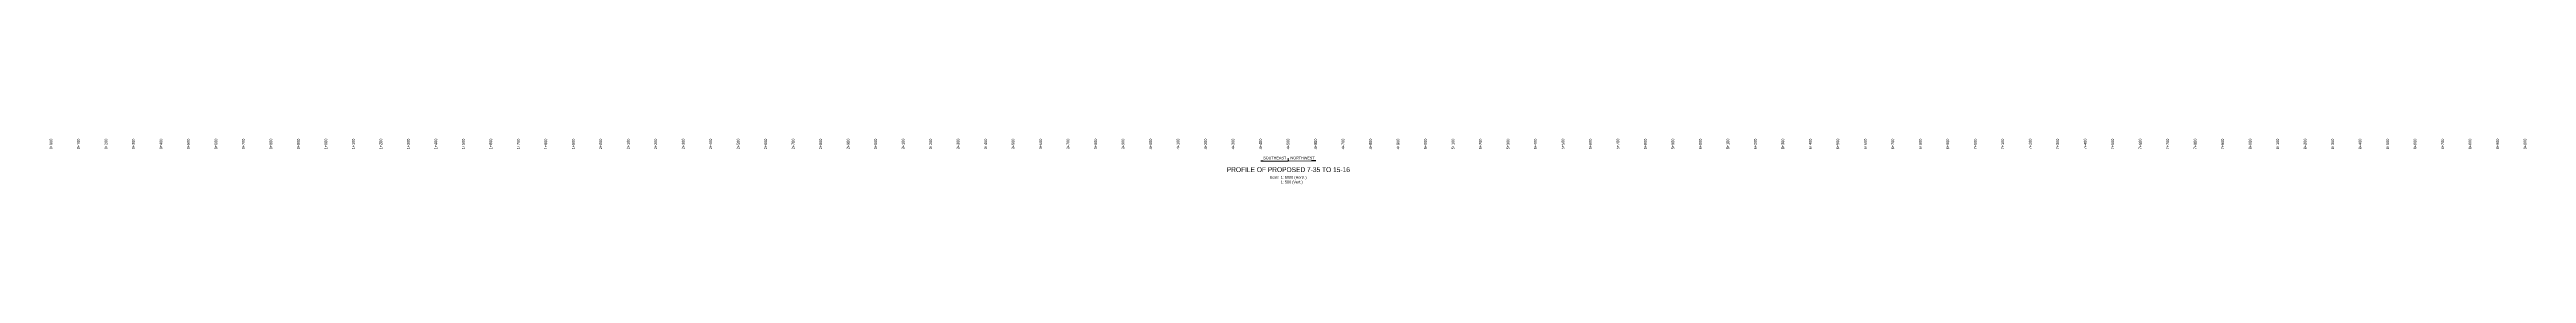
# Model space of a CAD drawing. Extents: x 521099 to 549685, y 6023217 to 6034691.
# Drawn here: x 534270 to 543276, y 6025305 to 6025469 of the extents above; entities that cross this region are included whole.
import ezdxf
from ezdxf.enums import TextEntityAlignment as Align

# ---------------------------------------------------------------- set-up
doc = ezdxf.new("R2010")
doc.units = 0
doc.header["$LTSCALE"] = 5
for name, color, linetype in [('CG-NOTES', 7, 'Continuous'), ('DETAIL-T', 7, 'Continuous'), ('L-DETAIL-T', 3, 'Continuous')]:
    doc.layers.add(name, color=color, linetype=linetype)
doc.styles.add('140', font='ARIALN.TTF', dxfattribs={"height": 15})
doc.styles.add('80', font='ARIALN.TTF', dxfattribs={"height": 10})
doc.styles.add('80CG', font='ARIALN.TTF', dxfattribs={"height": 10})
doc.styles.add('80L', font='ARIALN.TTF', dxfattribs={"height": 10})
doc.dimstyles.new('Compass 5 000', dxfattribs={"dimscale": 5, "dimtxt": 9, "dimasz": 2, "dimexe": 0.2, "dimexo": 0.0625, "dimgap": 0.5, "dimtad": 0, "dimtih": 1, "dimtoh": 1, "dimzin": 0, "dimdsep": 46, "dimtxsty": '80CG', "dimcen": 0.1, "dimse1": 1, "dimse2": 1, "dimclrd": 256, "dimclrt": 256, "dimaunit": 1, "dimadec": 4, "dimazin": 0, "dimtfac": 0.06, "dimtofl": 0, "dimtmove": 0, "dimatfit": 1, "dimfxl": 0.2, "dimtolj": 1, "dimtzin": 0, "dimlwd": -1, "dimarcsym": 0})

msp = doc.modelspace()

# ---------------------------------------------------------------- linework, layer by layer
at = {"layer": 'CG-NOTES'}
msp.add_line((538774.266, 6025389.123), (538774.266, 6025399.117), dxfattribs=at)

# ---------------------------------------------------------------- texts
at = {"style": '80'}
for s, p in [('0+000', (534275.612, 6025469.632)), ('0+100', (534375.56, 6025469.632)), ('0+200', (534475.508, 6025469.632)), ('0+300', (534575.456, 6025469.632)), ('0+400', (534675.404, 6025469.632)), ('0+500', (534775.352, 6025469.632)), ('0+600', (534875.301, 6025469.632)), ('0+700', (534975.249, 6025469.632)), ('0+800', (535075.197, 6025469.632)), ('0+900', (535175.145, 6025469.632)), ('1+000', (535275.093, 6025469.632)), ('1+100', (535375.041, 6025469.632)), ('1+200', (535474.989, 6025469.632)), ('1+300', (535574.938, 6025469.632)), ('1+400', (535674.886, 6025469.632)), ('1+500', (535774.834, 6025469.632)), ('1+600', (535874.782, 6025469.632)), ('1+700', (535974.73, 6025469.632)), ('1+800', (536074.678, 6025469.632)), ('1+900', (536174.626, 6025469.632)), ('2+000', (536274.575, 6025469.632)), ('2+100', (536374.523, 6025469.632)), ('2+200', (536474.471, 6025469.632)), ('2+300', (536574.419, 6025469.632)), ('2+400', (536674.367, 6025469.632)), ('2+500', (536774.315, 6025469.632)), ('2+600', (536874.264, 6025469.632)), ('2+700', (536974.212, 6025469.632)), ('2+800', (537074.16, 6025469.632)), ('2+900', (537174.108, 6025469.632)), ('3+000', (537274.056, 6025469.632)), ('3+100', (537374.004, 6025469.632)), ('3+200', (537473.952, 6025469.632)), ('3+300', (537573.901, 6025469.632)), ('3+400', (537673.849, 6025469.632)), ('3+500', (537773.797, 6025469.632)), ('3+600', (537873.745, 6025469.632)), ('3+700', (537973.693, 6025469.632)), ('3+800', (538073.641, 6025469.632)), ('3+900', (538173.589, 6025469.632)), ('4+000', (538273.538, 6025469.632)), ('4+100', (538373.486, 6025469.632)), ('4+200', (538473.434, 6025469.632)), ('4+300', (538573.382, 6025469.632)), ('4+700', (538973.175, 6025469.632)), ('4+800', (539073.123, 6025469.632)), ('4+900', (539173.071, 6025469.632)), ('5+000', (539273.019, 6025469.632)), ('5+100', (539372.967, 6025469.632)), ('5+200', (539472.915, 6025469.632)), ('5+300', (539572.863, 6025469.632)), ('5+400', (539672.812, 6025469.632)), ('5+500', (539772.76, 6025469.632)), ('5+600', (539872.708, 6025469.632)), ('5+700', (539972.656, 6025469.632)), ('5+800', (540072.604, 6025469.632)), ('5+900', (540172.552, 6025469.632)), ('6+000', (540272.5, 6025469.632)), ('6+100', (540372.449, 6025469.632)), ('6+200', (540472.397, 6025469.632)), ('6+300', (540572.345, 6025469.632)), ('6+400', (540672.293, 6025469.632)), ('6+500', (540772.241, 6025469.632)), ('6+600', (540872.189, 6025469.632)), ('6+700', (540972.137, 6025469.632)), ('6+800', (541072.086, 6025469.632)), ('6+900', (541172.034, 6025469.632)), ('7+000', (541271.982, 6025469.632)), ('7+100', (541371.93, 6025469.632)), ('7+200', (541471.878, 6025469.632)), ('7+300', (541571.826, 6025469.632)), ('7+400', (541671.774, 6025469.632)), ('7+500', (541771.723, 6025469.632)), ('7+600', (541871.671, 6025469.632)), ('7+700', (541971.619, 6025469.632)), ('7+800', (542071.567, 6025469.632)), ('7+900', (542171.515, 6025469.632)), ('8+000', (542271.463, 6025469.632)), ('8+100', (542371.411, 6025469.632)), ('8+200', (542471.36, 6025469.632)), ('8+300', (542571.308, 6025469.632)), ('8+400', (542671.256, 6025469.632)), ('8+500', (542771.204, 6025469.632)), ('8+600', (542871.152, 6025469.632)), ('8+700', (542971.1, 6025469.632)), ('8+800', (543071.048, 6025469.632)), ('8+900', (543170.997, 6025469.632)), ('9+000', (543270.945, 6025469.632))]:
    msp.add_text(s, height=9.9948, rotation=90, dxfattribs=at).set_placement(p, align=Align.MIDDLE_RIGHT)
at = {"layer": 'DETAIL-T', "insert": (538706.645, 6025334.2), "char_height": 9.99481, "attachment_point": 1, "style": '80L'}
msp.add_mtext_dynamic_manual_height_columns('Scale^I1: 5000 (Horiz.)\\P^I1: 500 (Vert.)', width=216.99252, gutter_width=44.977, heights=[0], dxfattribs=at)
at = {"layer": 'L-DETAIL-T', "insert": (538774.546, 6025366.057), "char_height": 17.49093, "width": 384.7023, "attachment_point": 2, "rotation": 0.0000002, "style": '140'}
msp.add_mtext('PROFILE OF PROPOSED 7-35 TO 15-16', dxfattribs=at)

# ---------------------------------------------------------------- leaders
at = {"layer": 'CG-NOTES', "path_type": 1}
for points in [[(538674.318, 6025389.123), (538774.266, 6025389.123)], [(538874.214, 6025389.123), (538774.266, 6025389.123)]]:
    msp.add_leader(points, dimstyle='Compass 5 000', override={"dimgap": 0.5, "dimtad": 0}, dxfattribs=at)

# ---------------------------------------------------------------- next in the draw order: texts
at = {"insert": (538766.902, 6025404.795), "char_height": 9.9948, "width": 78.39065, "attachment_point": 3, "style": '80', "bg_fill": 2}
msp.add_mtext('SOUTHEAST', dxfattribs=at)

# ---------------------------------------------------------------- next in the draw order: texts
at = {"style": '80'}
msp.add_text('4+400', height=9.9948, rotation=90, dxfattribs=at).set_placement((538673.33, 6025469.632), align=Align.MIDDLE_RIGHT)
at = {"insert": (538781.852, 6025404.795), "char_height": 9.9948, "width": 71.75921, "attachment_point": 1, "style": '80', "bg_fill": 2}
msp.add_mtext('NORTHWEST', dxfattribs=at)

# ---------------------------------------------------------------- next in the draw order: texts
at = {"style": '80'}
for s, p in [('4+500', (538773.278, 6025469.632)), ('4+600', (538873.226, 6025469.632))]:
    msp.add_text(s, height=9.9948, rotation=90, dxfattribs=at).set_placement(p, align=Align.MIDDLE_RIGHT)

doc.saveas('drawing.dxf')
